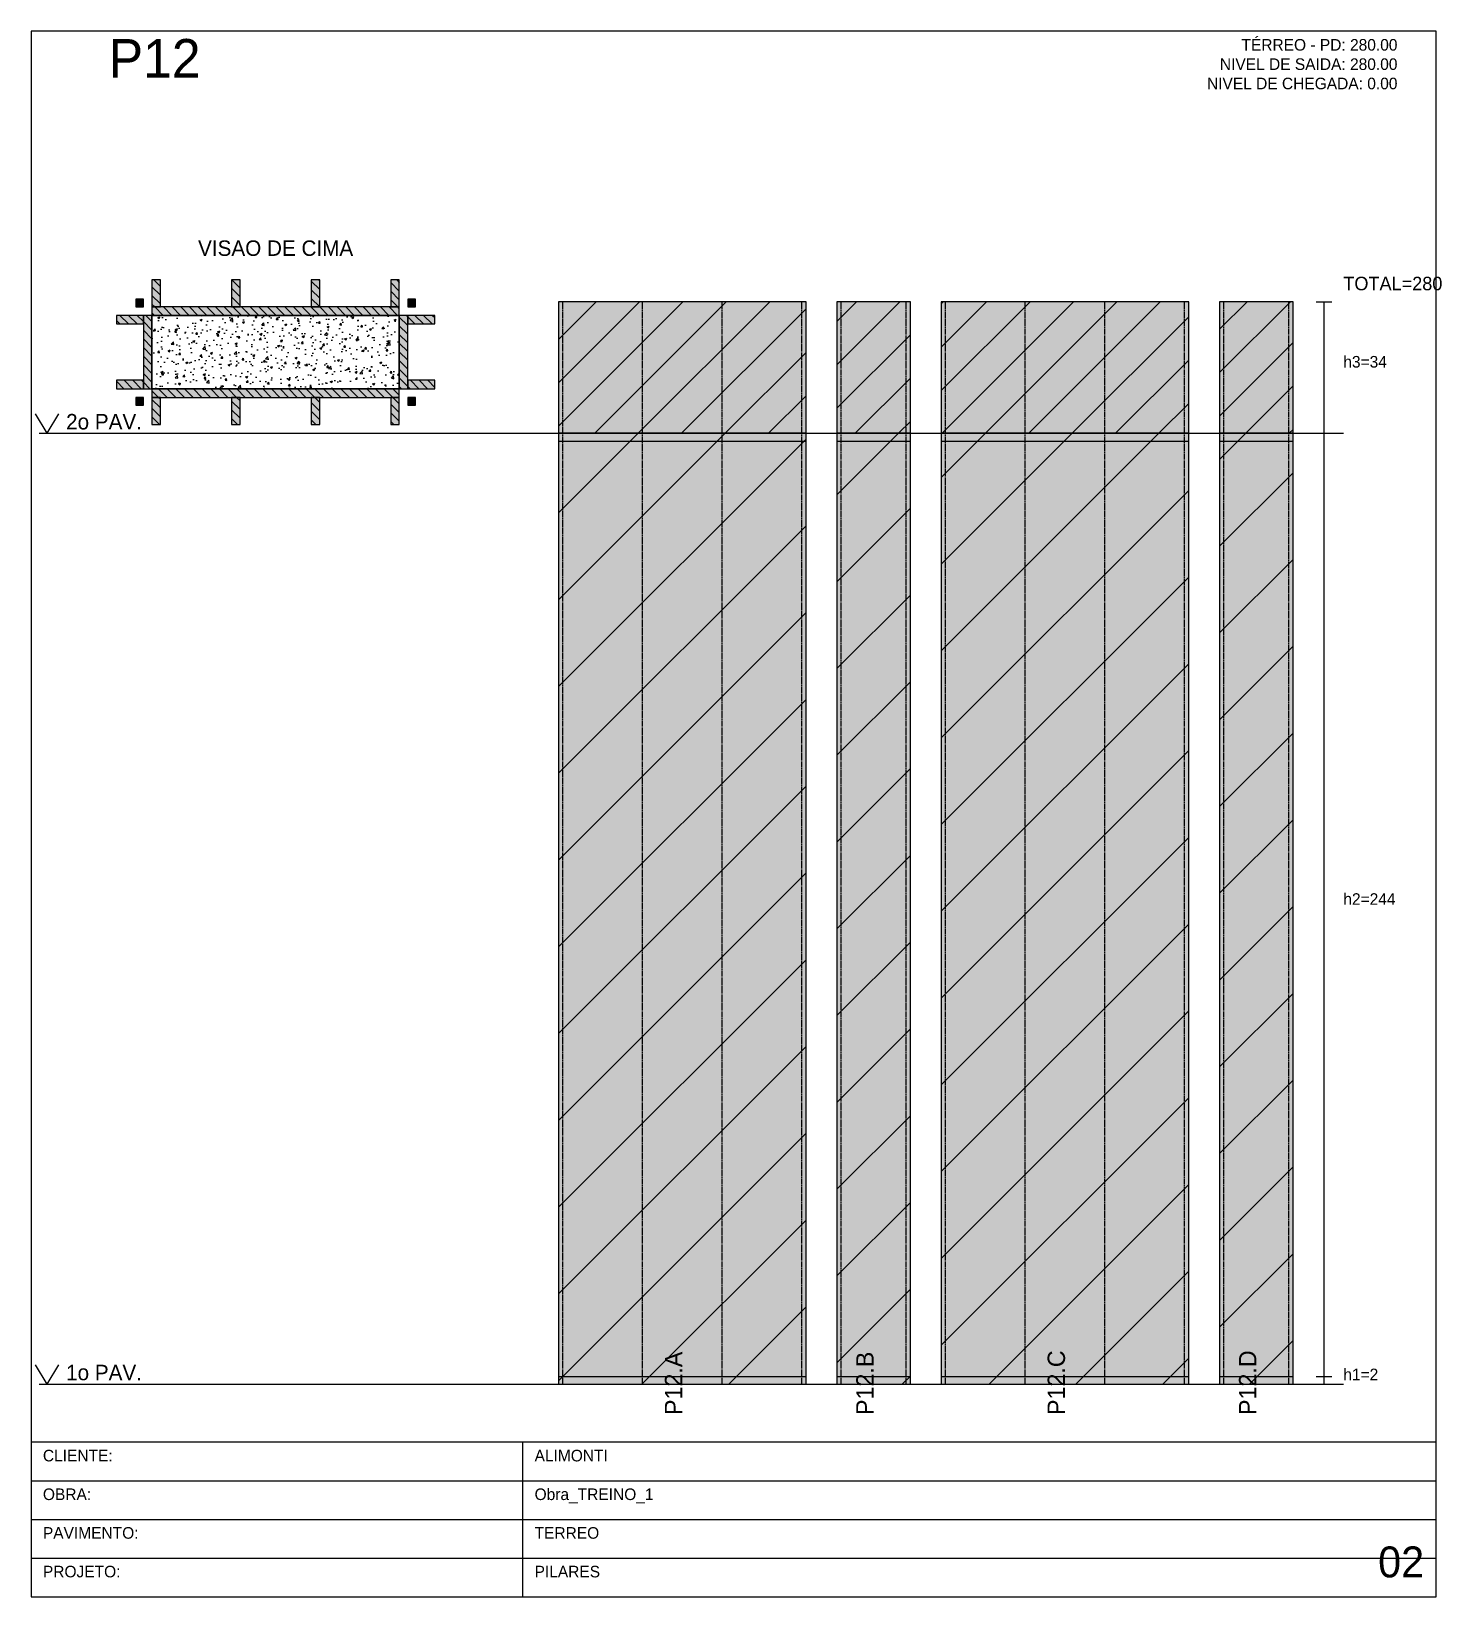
# Model space of a CAD drawing. Header units: metres. Extents: x 0 to 2088, y 0 to 2105.
# Drawn here: x 413.4 to 778.2, y 0 to 405 of the extents above; entities that cross this region are included whole.
import ezdxf
from ezdxf.enums import TextEntityAlignment as Align

# ---------------------------------------------------------------- set-up
doc = ezdxf.new("R2010")
doc.units = ezdxf.units.M
doc.linetypes.add('HIDDEN', pattern=[0.36, 0.12, -0.06, 0.12, -0.06])
for name, color, linetype in [('BORDA_CELULA', 9, 'Continuous'), ('CARIMBO', 9, 'Continuous'), ('CHAPA', 1, 'Continuous'), ('CONCRETO', 4, 'Continuous'), ('COTA', 241, 'Continuous'), ('Hachura', 251, 'Continuous'), ('LABEL_ID', 3, 'Continuous'), ('Nivel', 4, 'Continuous'), ('NOMENCLATURA', 1, 'Continuous'), ('Paineis', 200, 'Continuous'), ('SARR_2.2x7', 40, 'Continuous'), ('Texto Secao', 2, 'Continuous'), ('TEXTO_GERAL', 2, 'Continuous')]:
    doc.layers.add(name, color=color, linetype=linetype)

msp = doc.modelspace()

# ---------------------------------------------------------------- texts
at = {"layer": 'CARIMBO', "color": 9}
for s, p in [('CLIENTE:', (416.4, 35)), ('OBRA:', (416.4, 25)), ('PAVIMENTO:', (416.4, 15)), ('PROJETO:', (416.4, 5))]:
    msp.add_text(s, height=3, dxfattribs=at).set_placement(p)
at = {"layer": 'COTA', "color": 8}
for s, height, p in [('TOTAL=280', 3.5, (752.8, 338)), ('h3=34', 3, (752.8, 318)), ('h2=244', 3, (752.8, 179)), ('h1=2', 3, (752.8, 56))]:
    msp.add_text(s, height=height, dxfattribs=at).set_placement(p)
at = {"layer": 'LABEL_ID', "color": 3}
msp.add_text('02', height=8, dxfattribs=at).set_placement((761.8, 5))
at = {"layer": 'Nivel', "color": 4}
for s, p in [('2o PAV.', (422.4, 302)), ('1o PAV.', (422.4, 56))]:
    msp.add_text(s, height=4, dxfattribs=at).set_placement(p)
at = {"layer": 'NOMENCLATURA', "color": 1}
msp.add_text('P12', height=10, dxfattribs=at).set_placement((433.4, 393))
at = {"layer": 'Texto Secao', "color": 2}
msp.add_text('VISAO DE CIMA', height=4, dxfattribs=at).set_placement((476.6, 345.7), align=Align.BOTTOM_CENTER)
for s, p in [('P12.A', (581.8, 47)), ('P12.B', (631.3, 47)), ('P12.C', (680.8, 47)), ('P12.D', (730.3, 47))]:
    msp.add_text(s, height=4.5, rotation=90, dxfattribs=at).set_placement(p)
at = {"layer": 'TEXTO_GERAL', "color": 2}
for s, p in [('TÉRREO - PD: 280.00', (766.8, 400)), ('NIVEL DE SAIDA: 280.00', (766.8, 395)), ('NIVEL DE CHEGADA: 0.00', (766.8, 390))]:
    msp.add_text(s, height=3, dxfattribs=at).set_placement(p, align=Align.RIGHT)
for s, p in [('ALIMONTI', (543.59, 35)), ('Obra_TREINO_1', (543.59, 25)), ('TERREO', (543.59, 15)), ('PILARES', (543.59, 5))]:
    msp.add_text(s, height=3, dxfattribs=at).set_placement(p)

# ---------------------------------------------------------------- hatches: boundary and pattern name
at = {"layer": 'CHAPA'}
for points in [[(440.4, 333.7), (442.4, 333.7), (442.4, 335.7), (440.4, 335.7)], [(510.8, 333.7), (512.8, 333.7), (512.8, 335.7), (510.8, 335.7)], [(440.4, 308.3), (442.4, 308.3), (442.4, 310.3), (440.4, 310.3)], [(510.8, 308.3), (512.8, 308.3), (512.8, 310.3), (510.8, 310.3)]]:
    msp.add_hatch(color=1, dxfattribs=at).paths.add_polyline_path(points)
at = {"layer": 'COTA'}
h = msp.add_hatch(dxfattribs=at)
h.set_pattern_fill('AR-CONC', scale=0.03)
h.paths.add_polyline_path([(444.6, 312.5), (508.6, 312.5), (508.6, 331.5), (444.6, 331.5)])
at = {"layer": 'Hachura'}
h = msp.add_hatch(dxfattribs=at)
h.set_pattern_fill('ANSI31', scale=2.5)
h.paths.add_polyline_path([(549.8, 301), (613.8, 301), (613.8, 335), (549.8, 335)])
h = msp.add_hatch(dxfattribs=at)
h.set_pattern_fill('ANSI31', scale=2.5)
h.paths.add_polyline_path([(621.8, 301), (640.8, 301), (640.8, 335), (621.8, 335)])
h = msp.add_hatch(dxfattribs=at)
h.set_pattern_fill('ANSI31', scale=2.5)
h.paths.add_polyline_path([(648.8, 301), (712.8, 301), (712.8, 335), (648.8, 335)])
h = msp.add_hatch(dxfattribs=at)
h.set_pattern_fill('ANSI31', scale=2.5)
h.paths.add_polyline_path([(720.8, 301), (739.8, 301), (739.8, 335), (720.8, 335)])
h = msp.add_hatch(dxfattribs=at)
h.set_pattern_fill('ANSI31', scale=5)
h.paths.add_polyline_path([(549.8, 55), (613.8, 55), (613.8, 301), (549.8, 301)])
h = msp.add_hatch(dxfattribs=at)
h.set_pattern_fill('ANSI31', scale=5)
h.paths.add_polyline_path([(621.8, 55), (640.8, 55), (640.8, 301), (621.8, 301)])
h = msp.add_hatch(dxfattribs=at)
h.set_pattern_fill('ANSI31', scale=5)
h.paths.add_polyline_path([(648.8, 55), (712.8, 55), (712.8, 301), (648.8, 301)])
h = msp.add_hatch(dxfattribs=at)
h.set_pattern_fill('ANSI31', scale=5)
h.paths.add_polyline_path([(720.8, 55), (739.8, 55), (739.8, 301), (720.8, 301)])
at = {"layer": 'Paineis'}
for points in [[(444.6, 331.5), (508.6, 331.5), (508.6, 333.7), (444.6, 333.7)], [(549.8, 301), (613.8, 301), (613.8, 335), (549.8, 335)], [(621.8, 301), (640.8, 301), (640.8, 335), (621.8, 335)], [(648.8, 301), (712.8, 301), (712.8, 335), (648.8, 335)], [(720.8, 301), (739.8, 301), (739.8, 335), (720.8, 335)], [(442.4, 312.5), (444.6, 312.5), (444.6, 331.5), (442.4, 331.5)], [(508.6, 312.5), (510.8, 312.5), (510.8, 331.5), (508.6, 331.5)], [(444.6, 310.3), (508.6, 310.3), (508.6, 312.5), (444.6, 312.5)], [(549.8, 55), (613.8, 55), (613.8, 301), (549.8, 301)], [(621.8, 55), (640.8, 55), (640.8, 301), (621.8, 301)], [(648.8, 55), (712.8, 55), (712.8, 301), (648.8, 301)], [(720.8, 55), (739.8, 55), (739.8, 301), (720.8, 301)]]:
    msp.add_hatch(color=7, dxfattribs=at).paths.add_polyline_path(points)
h = msp.add_hatch(dxfattribs=at)
h.set_pattern_fill('ANSI31', scale=0.5, angle=270)
h.paths.add_polyline_path([(444.6, 331.5), (508.6, 331.5), (508.6, 333.7), (444.6, 333.7)])
h = msp.add_hatch(dxfattribs=at)
h.set_pattern_fill('ANSI31', scale=0.5, angle=270)
h.paths.add_polyline_path([(442.4, 312.5), (444.6, 312.5), (444.6, 331.5), (442.4, 331.5)])
h = msp.add_hatch(dxfattribs=at)
h.set_pattern_fill('ANSI31', scale=0.5, angle=270)
h.paths.add_polyline_path([(508.6, 312.5), (510.8, 312.5), (510.8, 331.5), (508.6, 331.5)])
h = msp.add_hatch(dxfattribs=at)
h.set_pattern_fill('ANSI31', scale=0.5, angle=270)
h.paths.add_polyline_path([(444.6, 310.3), (508.6, 310.3), (508.6, 312.5), (444.6, 312.5)])
at = {"layer": 'SARR_2.2x7'}
for points in [[(444.6, 333.7), (446.8, 333.7), (446.8, 340.7), (444.6, 340.7)], [(465.2, 333.7), (467.4, 333.7), (467.4, 340.7), (465.2, 340.7)], [(485.8, 333.7), (488, 333.7), (488, 340.7), (485.8, 340.7)], [(506.4, 333.7), (508.6, 333.7), (508.6, 340.7), (506.4, 340.7)], [(435.4, 329.3), (442.4, 329.3), (442.4, 331.5), (435.4, 331.5)], [(510.8, 329.3), (517.8, 329.3), (517.8, 331.5), (510.8, 331.5)], [(435.4, 312.5), (442.4, 312.5), (442.4, 314.7), (435.4, 314.7)], [(510.8, 312.5), (517.8, 312.5), (517.8, 314.7), (510.8, 314.7)], [(444.6, 303.3), (446.8, 303.3), (446.8, 310.3), (444.6, 310.3)], [(465.2, 303.3), (467.4, 303.3), (467.4, 310.3), (465.2, 310.3)], [(485.8, 303.3), (488, 303.3), (488, 310.3), (485.8, 310.3)], [(506.4, 303.3), (508.6, 303.3), (508.6, 310.3), (506.4, 310.3)]]:
    msp.add_hatch(color=7, dxfattribs=at).paths.add_polyline_path(points)
h = msp.add_hatch(dxfattribs=at)
h.set_pattern_fill('ANSI31', scale=0.5, angle=270)
h.paths.add_polyline_path([(444.6, 333.7), (446.8, 333.7), (446.8, 340.7), (444.6, 340.7)])
h = msp.add_hatch(dxfattribs=at)
h.set_pattern_fill('ANSI31', scale=0.5, angle=270)
h.paths.add_polyline_path([(465.2, 333.7), (467.4, 333.7), (467.4, 340.7), (465.2, 340.7)])
h = msp.add_hatch(dxfattribs=at)
h.set_pattern_fill('ANSI31', scale=0.5, angle=270)
h.paths.add_polyline_path([(485.8, 333.7), (488, 333.7), (488, 340.7), (485.8, 340.7)])
h = msp.add_hatch(dxfattribs=at)
h.set_pattern_fill('ANSI31', scale=0.5, angle=270)
h.paths.add_polyline_path([(506.4, 333.7), (508.6, 333.7), (508.6, 340.7), (506.4, 340.7)])
h = msp.add_hatch(dxfattribs=at)
h.set_pattern_fill('ANSI31', scale=0.5, angle=270)
h.paths.add_polyline_path([(435.4, 329.3), (442.4, 329.3), (442.4, 331.5), (435.4, 331.5)])
h = msp.add_hatch(dxfattribs=at)
h.set_pattern_fill('ANSI31', scale=0.5, angle=270)
h.paths.add_polyline_path([(510.8, 329.3), (517.8, 329.3), (517.8, 331.5), (510.8, 331.5)])
h = msp.add_hatch(dxfattribs=at)
h.set_pattern_fill('ANSI31', scale=0.5, angle=270)
h.paths.add_polyline_path([(435.4, 312.5), (442.4, 312.5), (442.4, 314.7), (435.4, 314.7)])
h = msp.add_hatch(dxfattribs=at)
h.set_pattern_fill('ANSI31', scale=0.5, angle=270)
h.paths.add_polyline_path([(510.8, 312.5), (517.8, 312.5), (517.8, 314.7), (510.8, 314.7)])
h = msp.add_hatch(dxfattribs=at)
h.set_pattern_fill('ANSI31', scale=0.5, angle=270)
h.paths.add_polyline_path([(444.6, 303.3), (446.8, 303.3), (446.8, 310.3), (444.6, 310.3)])
h = msp.add_hatch(dxfattribs=at)
h.set_pattern_fill('ANSI31', scale=0.5, angle=270)
h.paths.add_polyline_path([(465.2, 303.3), (467.4, 303.3), (467.4, 310.3), (465.2, 310.3)])
h = msp.add_hatch(dxfattribs=at)
h.set_pattern_fill('ANSI31', scale=0.5, angle=270)
h.paths.add_polyline_path([(485.8, 303.3), (488, 303.3), (488, 310.3), (485.8, 310.3)])
h = msp.add_hatch(dxfattribs=at)
h.set_pattern_fill('ANSI31', scale=0.5, angle=270)
h.paths.add_polyline_path([(506.4, 303.3), (508.6, 303.3), (508.6, 310.3), (506.4, 310.3)])

# ---------------------------------------------------------------- linework, layer by layer
at = {"layer": 'BORDA_CELULA', "color": 9}
msp.add_lwpolyline([(413.4, 0), (776.8, 0), (776.8, 405), (413.4, 405)], close=True, dxfattribs=at)
at = {"layer": 'CARIMBO', "color": 40}
for p, q in [((540.59, 0), (540.59, 40)), ((413.4, 30), (776.8, 30)), ((413.4, 20), (776.8, 20)), ((413.4, 10), (776.8, 10))]:
    msp.add_line(p, q, dxfattribs=at)
msp.add_lwpolyline([(413.4, 0), (776.8, 0), (776.8, 40), (413.4, 40)], close=True, dxfattribs=at)
at = {"layer": 'CHAPA', "color": 1}
for points in [[(440.4, 333.7), (442.4, 333.7), (442.4, 335.7), (440.4, 335.7)], [(510.8, 333.7), (512.8, 333.7), (512.8, 335.7), (510.8, 335.7)], [(440.4, 308.3), (442.4, 308.3), (442.4, 310.3), (440.4, 310.3)], [(510.8, 308.3), (512.8, 308.3), (512.8, 310.3), (510.8, 310.3)]]:
    msp.add_lwpolyline(points, close=True, dxfattribs=at)
at = {"layer": 'CONCRETO', "color": 4}
msp.add_lwpolyline([(444.6, 312.5), (508.6, 312.5), (508.6, 331.5), (444.6, 331.5)], close=True, dxfattribs=at)
at = {"layer": 'COTA', "color": 8}
for p, q in [((745.8, 335), (749.8, 335)), ((747.8, 55), (747.8, 335)), ((745.8, 301), (749.8, 301)), ((745.8, 301), (749.8, 301)), ((745.8, 57), (749.8, 57)), ((745.8, 57), (749.8, 57)), ((745.8, 55), (749.8, 55))]:
    msp.add_line(p, q, dxfattribs=at)
at = {"layer": 'Nivel', "color": 4}
for p, q in [((414.4, 306), (417.4, 301)), ((420.4, 306), (417.4, 301)), ((415.4, 301), (752.8, 301)), ((414.4, 60), (417.4, 55)), ((420.4, 60), (417.4, 55)), ((415.4, 55), (752.8, 55))]:
    msp.add_line(p, q, dxfattribs=at)
at = {"layer": 'Paineis'}
for p, q in [((549.8, 299), (613.8, 299)), ((621.8, 299), (640.8, 299)), ((648.8, 299), (712.8, 299)), ((720.8, 299), (739.8, 299)), ((549.8, 57), (613.8, 57)), ((621.8, 57), (640.8, 57)), ((648.8, 57), (712.8, 57)), ((720.8, 57), (739.8, 57))]:
    msp.add_line(p, q, dxfattribs=at)
for points in [[(444.6, 331.5), (508.6, 331.5), (508.6, 333.7), (444.6, 333.7)], [(549.8, 301), (613.8, 301), (613.8, 335), (549.8, 335)], [(621.8, 301), (640.8, 301), (640.8, 335), (621.8, 335)], [(648.8, 301), (712.8, 301), (712.8, 335), (648.8, 335)], [(720.8, 301), (739.8, 301), (739.8, 335), (720.8, 335)], [(442.4, 312.5), (444.6, 312.5), (444.6, 331.5), (442.4, 331.5)], [(508.6, 312.5), (510.8, 312.5), (510.8, 331.5), (508.6, 331.5)], [(444.6, 310.3), (508.6, 310.3), (508.6, 312.5), (444.6, 312.5)], [(549.8, 55), (613.8, 55), (613.8, 301), (549.8, 301)], [(621.8, 55), (640.8, 55), (640.8, 301), (621.8, 301)], [(648.8, 55), (712.8, 55), (712.8, 301), (648.8, 301)], [(720.8, 55), (739.8, 55), (739.8, 301), (720.8, 301)]]:
    msp.add_lwpolyline(points, close=True, dxfattribs=at)
at = {"layer": 'SARR_2.2x7', "linetype": 'HIDDEN'}
for p, q in [((550.9, 55), (550.9, 335)), ((571.5, 55), (571.5, 335)), ((592.1, 55), (592.1, 335)), ((612.7, 55), (612.7, 335)), ((622.9, 55), (622.9, 335)), ((639.7, 55), (639.7, 335)), ((649.9, 55), (649.9, 335)), ((670.5, 55), (670.5, 335)), ((691.1, 55), (691.1, 335)), ((711.7, 55), (711.7, 335)), ((721.9, 55), (721.9, 335)), ((738.7, 55), (738.7, 335))]:
    msp.add_line(p, q, dxfattribs=at)
at = {"layer": 'SARR_2.2x7'}
for points in [[(444.6, 333.7), (446.8, 333.7), (446.8, 340.7), (444.6, 340.7)], [(465.2, 333.7), (467.4, 333.7), (467.4, 340.7), (465.2, 340.7)], [(485.8, 333.7), (488, 333.7), (488, 340.7), (485.8, 340.7)], [(506.4, 333.7), (508.6, 333.7), (508.6, 340.7), (506.4, 340.7)], [(435.4, 329.3), (442.4, 329.3), (442.4, 331.5), (435.4, 331.5)], [(510.8, 329.3), (517.8, 329.3), (517.8, 331.5), (510.8, 331.5)], [(435.4, 312.5), (442.4, 312.5), (442.4, 314.7), (435.4, 314.7)], [(510.8, 312.5), (517.8, 312.5), (517.8, 314.7), (510.8, 314.7)], [(444.6, 303.3), (446.8, 303.3), (446.8, 310.3), (444.6, 310.3)], [(465.2, 303.3), (467.4, 303.3), (467.4, 310.3), (465.2, 310.3)], [(485.8, 303.3), (488, 303.3), (488, 310.3), (485.8, 310.3)], [(506.4, 303.3), (508.6, 303.3), (508.6, 310.3), (506.4, 310.3)]]:
    msp.add_lwpolyline(points, close=True, dxfattribs=at)

msp.set_redraw_order([(e.dxf.handle, doc.entitydb.next_handle()) for e in msp.query("TEXT MTEXT ATTDEF DIMENSION ARC_DIMENSION")])  # texts and dimensions are drawn at this point

doc.saveas('drawing.dxf')
